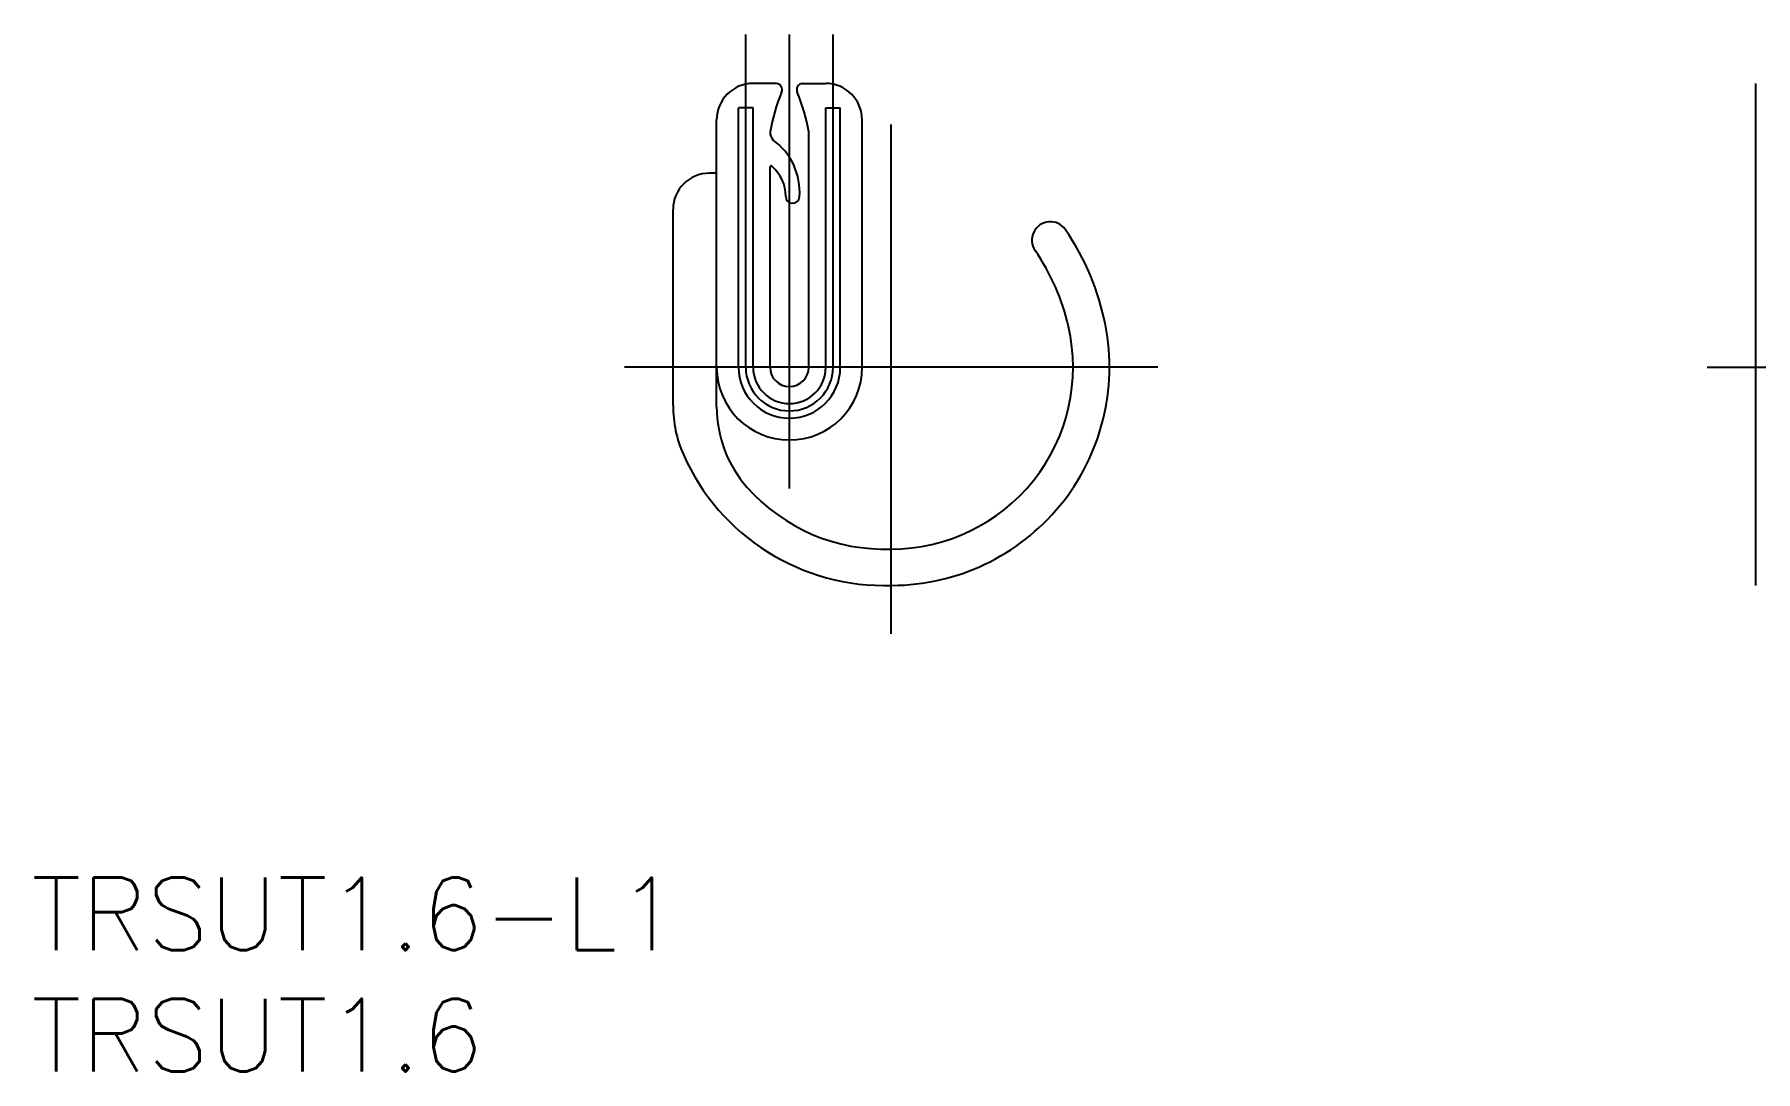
# Model space of a CAD drawing. Extents: x -31 to 1042, y -29 to 14.
# Drawn here: x -31.1 to 39.8, y -29 to 13.7 of the extents above; entities that cross this region are included whole.
import ezdxf

# ---------------------------------------------------------------- set-up
doc = ezdxf.new("R2010")
doc.units = 0
doc.linetypes.add('CENTER', pattern=[50.8, 31.75, -6.35, 6.35, -6.35])
doc.layers.get('0').update_dxf_attribs({"linetype": 'CONTINUOUS'})
doc.layers.add('CENTER', color=1, linetype='CENTER')
doc.styles.get("Standard").update_dxf_attribs({"font": 'txt.shx', "height": 3, "bigfont": 'bigfont.shx'})

# ---------------------------------------------------------------- blocks, each defined once
blk = doc.blocks.new('*U3')
at = {"color": 7, "linetype": 'CONTINUOUS'}
blk.add_text('TRSUT1.6-L1', height=3, dxfattribs=at).set_placement((-31.264, -24.034))
blk = doc.blocks.new('*U4')
at = {"color": 7, "linetype": 'CONTINUOUS'}
blk.add_text('TRSUT1.6', height=3, dxfattribs=at).set_placement((-31.264, -29.034))

msp = doc.modelspace()

# ---------------------------------------------------------------- linework, layer by layer
at = {"color": 7, "linetype": 'CONTINUOUS'}
for p, q in [((-0.53, 11.706), (-1.5, 11.706)), ((0.53, 11.706), (1.5, 11.706)), ((39.845, 11.706), (39.845, -8.994)), ((-2.1, 0.006), (-2.1, 10.706)), ((-1.5, 10.706), (-2.1, 10.706)), ((-1.5, 0.006), (-1.5, 10.706)), ((1.5, 0.006), (1.5, 10.706)), ((1.5, 10.706), (2.1, 10.706)), ((2.1, 0.006), (2.1, 10.706)), ((-3, 0.006), (-3, 10.206)), ((3, 0.006), (3, 10.206)), ((0.8, 0.006), (0.8, 9.706)), ((-3, 8.006), (-3.3, 8.006)), ((-3, -1.631), (-3, 8.011)), ((-0.8, 0.006), (-0.8, 8.256)), ((0.8, 0.006), (0.8, 8.256)), ((-4.8, -1.571), (-4.8, 6.506))]:
    msp.add_line(p, q, dxfattribs=at)
for centre, radius, start, end in [((-1.5, 10.206), 1.5, 90, 180), ((-0.55, 11.457), 0.25, 335.29715, 85.46796), ((0.55, 11.457), 0.25, 94.53204, 204.70285), ((1.5, 10.206), 1.5, 0, 90), ((7.638, 8.153), 8.58, 158.10482, 169.57053), ((-7.638, 8.153), 8.58, 10.42947, 21.89518), ((-0.3, 9.706), 0.5, 180, 220.71511), ((-2.226, 7.227), 2.651, 355.68601, 54.29609), ((-3.3, 6.506), 1.5, 90, 180), ((-0.75, 8.256), 0.05, 35.66522, 180), ((-1.791, 7.054), 1.639, 359.85258, 48.68729), ((0.133, 7.049), 0.285, 179.85258, 355.68601), ((10.76, 5.246), 0.76, 34.30013, 214.58197), ((2.639, -0.293), 10.59, 11.04769, 34.30013), ((2.65, -0.344), 9.09, 12.93506, 34.58197), ((4.2, 0.011), 7.5, 270, 12.93506), ((4.2, 0.011), 9, 270.17722, 11.04769), ((0, 0.006), 3, 180, 0), ((0, 0.006), 2.1, 180, 0), ((0, 0.006), 1.5, 180, 0), ((0, 0.006), 0.8, 180, 0), ((0.2, -1.571), 5, 180, 203.83599), ((2, -1.631), 5, 180, 221.58741), ((3.919, 0.072), 9.066, 203.83599, 271.9499), ((3.919, 0.072), 7.566, 221.58741, 272.1257)]:
    msp.add_arc(centre, radius, start, end, dxfattribs=at)
at = {"layer": 'CENTER', "color": 1, "linetype": 'CENTER'}
for p, q in [((-1.8, 0.006), (-1.8, 13.728)), ((0, -4.994), (0, 13.728)), ((1.8, 0.006), (1.8, 13.728)), ((4.2, -10.989), (4.2, 10.011)), ((15.2, 0.006), (-6.8, 0.006)), ((37.845, 0.006), (1041.845, 0.006))]:
    msp.add_line(p, q, dxfattribs=at)
msp.add_arc((0, 0.006), 1.8, 180, 0, dxfattribs=at)

# ---------------------------------------------------------------- block references
at = {"color": 7, "linetype": 'CONTINUOUS'}
for name in ['*U3', '*U4']:
    msp.add_blockref(name, (0, 0), dxfattribs=at)

doc.saveas('drawing.dxf')
